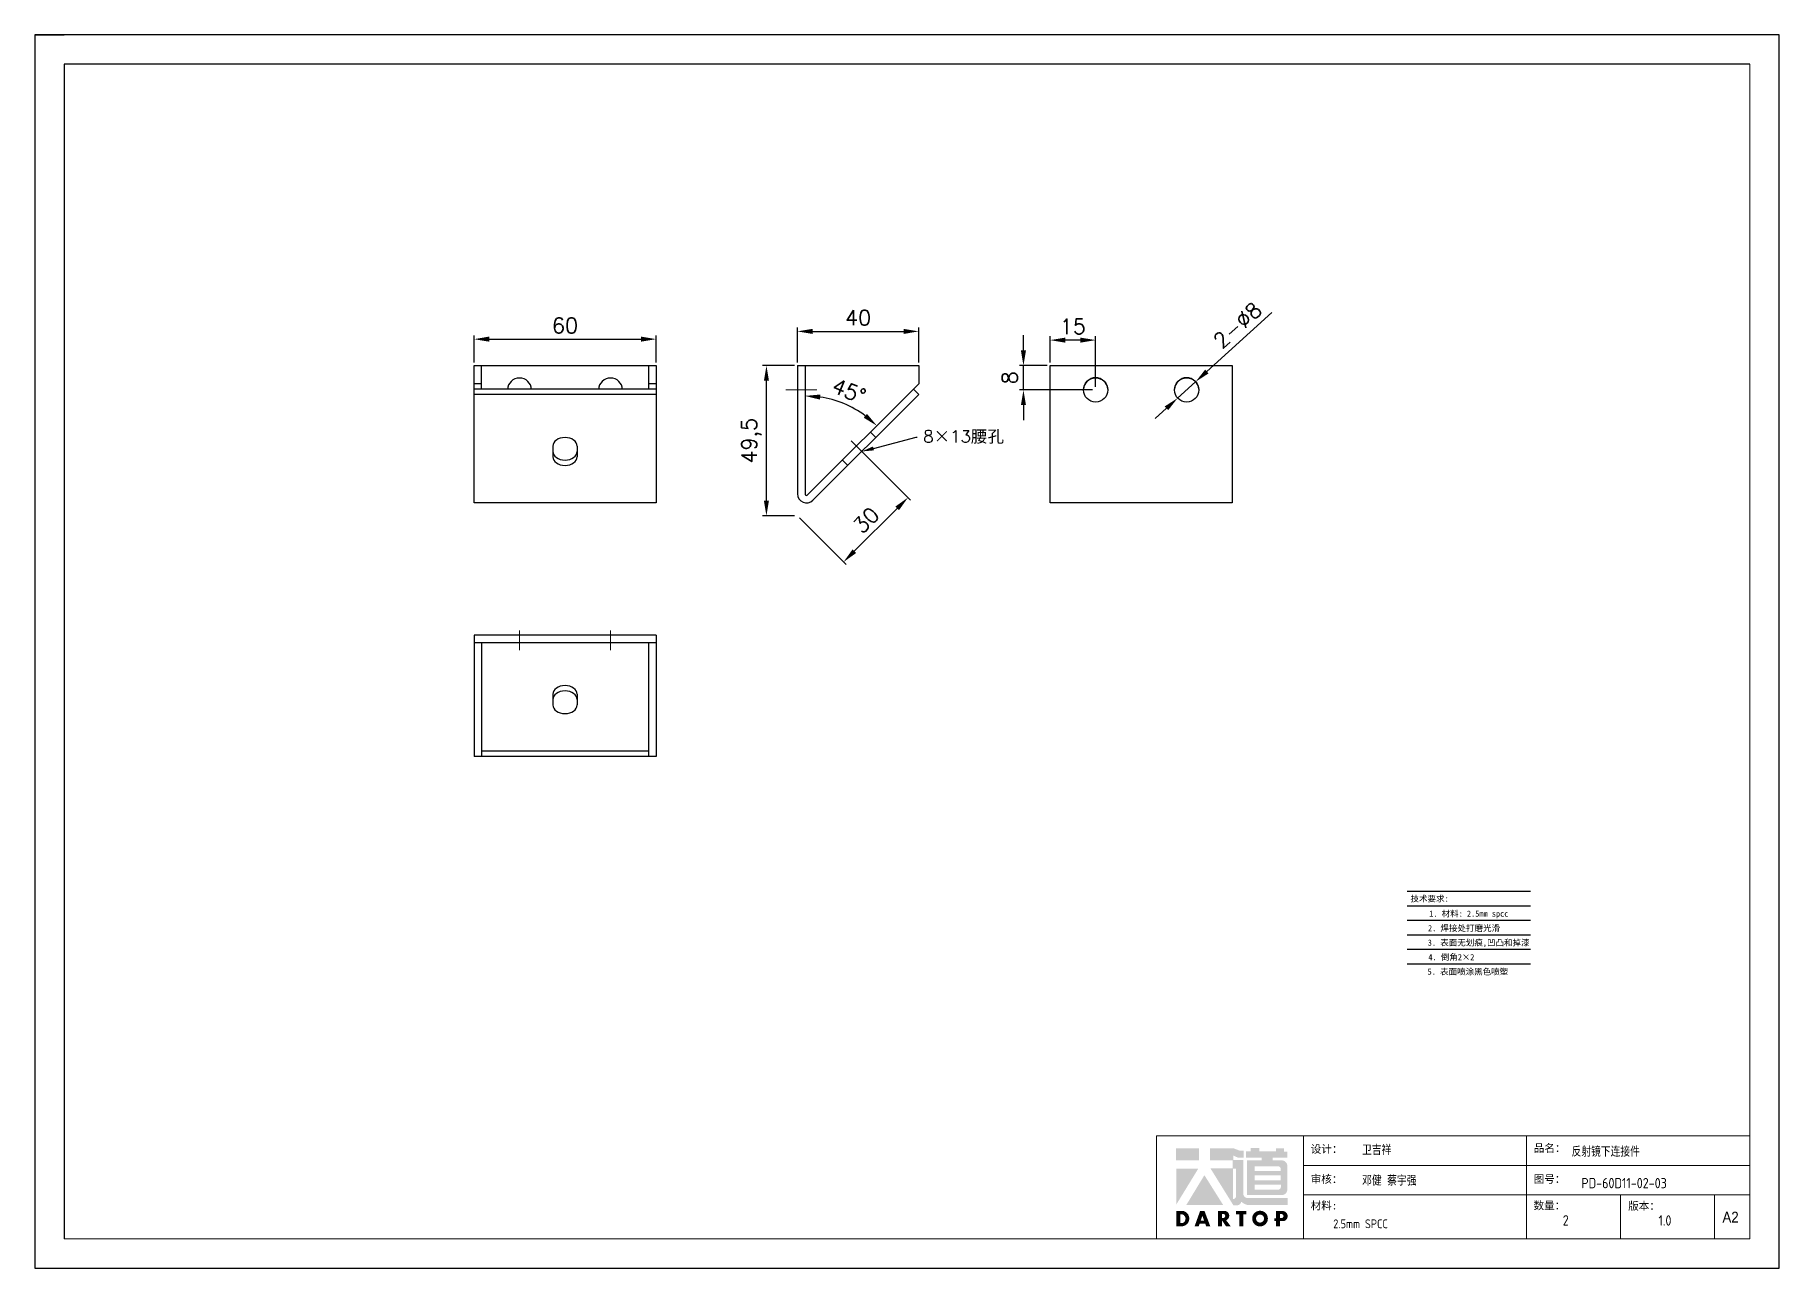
# Model space of a CAD drawing. Header units: millimetres. Extents: x -30327 to 34858, y 4015 to 75103.
# Drawn here: x -3311 to -2737, y 52753 to 53159 of the extents above; entities that cross this region are included whole.
import ezdxf
from ezdxf import colors
from ezdxf.entities.mleader import LeaderData, LeaderLine
from ezdxf.enums import TextEntityAlignment as Align
from ezdxf.math import Vec2, Vec3

# ---------------------------------------------------------------- set-up
doc = ezdxf.new("R2010")
doc.units = ezdxf.units.MM
doc.linetypes.add('CENTER2', pattern=[28.575, 19.05, -3.175, 3.175, -3.175])
doc.linetypes.add('HIDDEN2', pattern=[4.7625, 3.175, -1.5875])
for name, color, linetype, lineweight in [('A-TITLEBLOCK', 7, 'Continuous', 18), ('cen', 1, 'CENTER2', 9), ('dim', 2, 'Continuous', 9)]:
    doc.layers.add(name, color=color, linetype=linetype, lineweight=lineweight)
doc.layers.add('hidden', color=3, linetype='HIDDEN2')
doc.layers.add('print', color=30, linetype='Continuous')
doc.styles.add('GB', font='GBENOR.SHX', dxfattribs={"bigfont": 'gbcbig.shx'})
doc.styles.add('HZ', font='')
doc.styles.add('SLDTEXTSTYLE0', font='simfang.ttf', dxfattribs={"bigfont": 'bigfont'})
doc.styles.add('SLDTEXTSTYLE1', font='Gothic.ttf', dxfattribs={"width": 0.913})
doc.styles.get("Standard").update_dxf_attribs({"font": 'txt', "bigfont": 'gbcbig.shx'})
doc.styles.get('HZ').set_extended_font_data('SimSun')
doc.dimstyles.new('small', dxfattribs={"dimtxt": 5, "dimasz": 5, "dimexe": 1.25, "dimexo": 1, "dimgap": 2, "dimtad": 1, "dimtxsty": 'Standard', "dimcen": 2.5, "dimadec": 0, "dimazin": 0, "dimtfac": 1, "dimtmove": 0, "dimatfit": 3, "dimfxl": 0, "dimarcsym": 0})

msp = doc.modelspace()

# ---------------------------------------------------------------- texts
at = {"style": 'HZ'}
for s, p in [('技术要求:', (-2851.7064, 52874.4715)), ('     1. 材料: 2.5mm spcc    ', (-2839.468, 52869.529)), ('    2. 焊接处打磨光滑    ', (-2840.3429, 52864.7515)), ('3. 表面无划痕,凹凸和掉漆', (-2835.5252, 52859.974)), ('4. 倒角2×2         ', (-2838.3904, 52855.1965)), ('          5. 表面喷涂黑色喷塑           ', (-2838.3904, 52850.419))]:
    msp.add_text(s, height=2.00655, dxfattribs=at).set_placement(p, align=Align.MIDDLE_CENTER)

# ---------------------------------------------------------------- blocks, each defined once
blk = doc.blocks.new('*D1277')
at = {"layer": 'Defpoints', "color": 0}
for p in [(-3106.61, 53058.86), (-3166.61, 53050.13), (-3106.61, 53050.13)]:
    blk.add_point(p, dxfattribs=at)
at = {"layer": 'dim', "color": 0, "lineweight": -2}
for p, q in [((-3166.61, 53051.13), (-3166.61, 53060.11)), ((-3106.61, 53051.13), (-3106.61, 53060.11)), ((-3161.61, 53058.86), (-3111.61, 53058.86))]:
    blk.add_line(p, q, dxfattribs=at)
at = {"layer": 'dim', "color": 0}
for points in [[(-3161.61, 53059.7), (-3161.61, 53058.03), (-3166.61, 53058.86)], [(-3111.61, 53059.7), (-3111.61, 53058.03), (-3106.61, 53058.86)]]:
    blk.add_solid(points, dxfattribs=at)
at = {"layer": 'dim', "color": 0, "insert": (-3136.61, 53063.36), "char_height": 5, "attachment_point": 5}
blk.add_mtext('60', dxfattribs=at)
blk = doc.blocks.new('*D1278')
at = {"layer": 'Defpoints', "color": 0}
for p in [(-3020.04, 53061.42), (-3060.04, 53050.13), (-3020.04, 53050.13)]:
    blk.add_point(p, dxfattribs=at)
at = {"layer": 'dim', "color": 0, "lineweight": -2}
for p, q in [((-3060.04, 53051.13), (-3060.04, 53062.67)), ((-3055.04, 53061.42), (-3025.04, 53061.42)), ((-3020.04, 53051.13), (-3020.04, 53062.67))]:
    blk.add_line(p, q, dxfattribs=at)
at = {"layer": 'dim', "color": 0}
for points in [[(-3055.04, 53062.25), (-3055.04, 53060.58), (-3060.04, 53061.42)], [(-3025.04, 53062.25), (-3025.04, 53060.58), (-3020.04, 53061.42)]]:
    blk.add_solid(points, dxfattribs=at)
at = {"layer": 'dim', "color": 0, "insert": (-3040.04, 53065.92), "char_height": 5, "attachment_point": 5}
blk.add_mtext('40', dxfattribs=at)
blk = doc.blocks.new('*D1279')
at = {"layer": 'Defpoints', "color": 0}
for p in [(-3057.54, 53050.13), (-3020.04, 53044.17), (-3040.8, 53035.66), (-3057.54, 53006.67), (-3057.54, 53006.67)]:
    blk.add_point(p, dxfattribs=at)
at = {"layer": 'dim', "color": 0, "lineweight": -2}
blk.add_arc((-3057.54, 53006.67), 33.48, 53.56453, 81.43547, dxfattribs=at)
at = {"layer": 'dim', "color": 0}
for points in [[(-3052.61, 53038.94), (-3052.49, 53040.61), (-3057.54, 53040.15)], [(-3037.11, 53034.23), (-3038.19, 53032.97), (-3033.86, 53030.34)]]:
    blk.add_solid(points, dxfattribs=at)
at = {"layer": 'dim', "color": 0, "insert": (-3043, 53041.76), "char_height": 5, "attachment_point": 5, "rotation": 337.5}
blk.add_mtext('45°', dxfattribs=at)
blk = doc.blocks.new('*D1280')
at = {"layer": 'Defpoints', "color": 0}
for p in [(-3038.82, 53021.84), (-3023.61, 53006.64), (-3060.04, 53000.63)]:
    blk.add_point(p, dxfattribs=at)
at = {"layer": 'dim', "color": 0, "lineweight": -2}
for p, q in [((-3038.12, 53021.14), (-3022.73, 53005.75)), ((-3041.29, 52988.96), (-3027.15, 53003.1)), ((-3059.33, 52999.92), (-3043.94, 52984.54))]:
    blk.add_line(p, q, dxfattribs=at)
at = {"layer": 'dim', "color": 0}
for points in [[(-3027.74, 53003.69), (-3026.56, 53002.51), (-3023.61, 53006.64)], [(-3041.88, 52989.55), (-3040.7, 52988.37), (-3044.83, 52985.42)]]:
    blk.add_solid(points, dxfattribs=at)
at = {"layer": 'dim', "color": 0, "insert": (-3037.4, 52999.21), "char_height": 5, "attachment_point": 5, "rotation": 45}
blk.add_mtext('30', dxfattribs=at)
blk = doc.blocks.new('*D1281')
at = {"layer": 'Defpoints', "color": 0}
for p in [(-3070.25, 53050.13), (-3060.04, 53050.13), (-3060.04, 53000.63)]:
    blk.add_point(p, dxfattribs=at)
at = {"layer": 'dim', "color": 0, "lineweight": -2}
for p, q in [((-3061.04, 53050.13), (-3071.5, 53050.13)), ((-3070.25, 53005.63), (-3070.25, 53045.13)), ((-3061.04, 53000.63), (-3071.5, 53000.63))]:
    blk.add_line(p, q, dxfattribs=at)
at = {"layer": 'dim', "color": 0}
for points in [[(-3071.08, 53045.13), (-3069.42, 53045.13), (-3070.25, 53050.13)], [(-3071.08, 53005.63), (-3069.42, 53005.63), (-3070.25, 53000.63)]]:
    blk.add_solid(points, dxfattribs=at)
at = {"layer": 'dim', "color": 0, "insert": (-3075.17, 53025.38), "char_height": 5, "attachment_point": 5, "rotation": 90}
blk.add_mtext('49,5', dxfattribs=at)
blk = doc.blocks.new('*D1282')
at = {"layer": 'Defpoints', "color": 0}
for p in [(-2928.81, 53044.82), (-2934.73, 53039.44)]:
    blk.add_point(p, dxfattribs=at)
at = {"layer": 'dim', "color": 0, "lineweight": -2}
for p, q in [((-2903.74, 53067.65), (-2925.11, 53048.19)), ((-2934.73, 53039.44), (-2928.81, 53044.82)), ((-2938.42, 53036.07), (-2942.12, 53032.71))]:
    blk.add_line(p, q, dxfattribs=at)
at = {"layer": 'dim', "color": 0}
for points in [[(-2925.67, 53048.81), (-2924.55, 53047.57), (-2928.81, 53044.82)], [(-2938.99, 53036.69), (-2937.86, 53035.46), (-2934.73, 53039.44)]]:
    blk.add_solid(points, dxfattribs=at)
at = {"layer": 'dim', "color": 0, "insert": (-2915.02, 53063.46), "char_height": 5, "attachment_point": 5, "rotation": 42.31304}
blk.add_mtext('2-∅8', dxfattribs=at)
blk = doc.blocks.new('*D1283')
at = {"layer": 'Defpoints', "color": 0}
for p in [(-2976.77, 53058.54), (-2976.77, 53050.13), (-2961.77, 53042.13)]:
    blk.add_point(p, dxfattribs=at)
at = {"layer": 'dim', "color": 0, "lineweight": -2}
for p, q in [((-2976.77, 53051.13), (-2976.77, 53059.79)), ((-2966.77, 53058.54), (-2971.77, 53058.54)), ((-2961.77, 53043.13), (-2961.77, 53059.79))]:
    blk.add_line(p, q, dxfattribs=at)
at = {"layer": 'dim', "color": 0}
for points in [[(-2971.77, 53059.37), (-2971.77, 53057.7), (-2976.77, 53058.54)], [(-2966.77, 53059.37), (-2966.77, 53057.7), (-2961.77, 53058.54)]]:
    blk.add_solid(points, dxfattribs=at)
at = {"layer": 'dim', "color": 0, "insert": (-2969.27, 53063.04), "char_height": 5, "attachment_point": 5}
blk.add_mtext('15', dxfattribs=at)
blk = doc.blocks.new('*D1284')
at = {"layer": 'Defpoints', "color": 0}
for p in [(-2985.55, 53050.13), (-2976.77, 53050.13), (-2961.77, 53042.13)]:
    blk.add_point(p, dxfattribs=at)
at = {"layer": 'dim', "color": 0, "lineweight": -2}
for p, q in [((-2985.55, 53055.13), (-2985.55, 53060.13)), ((-2977.77, 53050.13), (-2986.8, 53050.13)), ((-2985.55, 53042.13), (-2985.55, 53050.13)), ((-2962.77, 53042.13), (-2986.8, 53042.13)), ((-2985.55, 53037.13), (-2985.55, 53032.13))]:
    blk.add_line(p, q, dxfattribs=at)
at = {"layer": 'dim', "color": 0}
for points in [[(-2986.38, 53055.13), (-2984.72, 53055.13), (-2985.55, 53050.13)], [(-2986.38, 53037.13), (-2984.72, 53037.13), (-2985.55, 53042.13)]]:
    blk.add_solid(points, dxfattribs=at)
at = {"layer": 'dim', "color": 0, "insert": (-2990.05, 53046.13), "char_height": 5, "attachment_point": 5, "rotation": 90}
blk.add_mtext('8', dxfattribs=at)
blk = doc.blocks.new('Dartop Logo')
at = {"true_color": 0xc40018}
h = blk.add_hatch(color=12, dxfattribs=at)
h.set_gradient(color1=(196, 0, 24), color2=(196, 0, 24), tint=1)
h.paths.add_polyline_path([(30.39, -3.87), (33.08, -5.04), (35.99, -5.04), (35.99, -1.19), (33.59, -1.19), (30.46, 0.05), (17.94, 0.05), (17.94, -6.46), (30.12, -6.46), (30.12, -6.59), (30.12, -10.75), (18.31, -10.75), (30.46, -30.31), (32.87, -30.31, 0.279375), (34.63, -28.6), (34.63, -28.51), (34.84, -28.51, 0.143145), (38.15, -30.2), (59.27, -30.2), (59.27, -26.49), (38.06, -26.49, -0.414214), (35.75, -24.18), (35.75, -6.26), (30.39, -6.26)])
h.paths.add_polyline_path([(30.25, -10.84), (31.8, -10.84), (31.8, -26.02, -0.088936), (30.9, -26.94), (30.24, -26.94)], flags=16)
h = blk.add_hatch(color=12, dxfattribs=at)
h.set_gradient(color1=(196, 0, 24), color2=(196, 0, 24), tint=1)
h.paths.add_polyline_path([(59.24, -1.73), (57.36, -1.73), (57.36, 0.06), (53.06, 0.06), (53.06, -1.64), (44.29, -1.64), (44.29, 0.15), (39.7, 0.15), (39.7, -1.67), (37.16, -1.67), (37.16, -4.97), (45.54, -4.97), (45.54, -6.42), (37.73, -6.42), (37.73, -24.88), (56.26, -24.88, 0.414214), (59.15, -21.99), (59.15, -9.35, 0.414214), (56.26, -6.46), (51.36, -6.46), (51.36, -5.03), (59.24, -5.03)])
h.paths.add_polyline_path([(54.21, -9.59, -0.414214), (55.66, -11.04), (55.66, -12.1), (41.79, -12.1), (41.79, -9.59)], flags=16)
h.paths.add_polyline_path([(55.57, -14.33), (55.57, -17.01), (41.88, -17.01), (41.88, -14.33)], flags=16)
h.paths.add_polyline_path([(55.75, -19.43), (55.75, -20.57, -0.414214), (54.3, -22.02), (41.88, -22.02), (41.88, -19.43)], flags=16)
h = blk.add_hatch(color=12, dxfattribs=at)
h.set_gradient(color1=(196, 0, 24), color2=(196, 0, 24), tint=1)
h.paths.add_polyline_path([(12.18, 0), (0, 0), (0, -6.37), (12.18, -6.37)])
h = blk.add_hatch(color=12, dxfattribs=at)
h.set_gradient(color1=(196, 0, 24), color2=(196, 0, 24), tint=1)
h.paths.add_polyline_path([(11.79, -10.83), (0.03, -10.83), (0.03, -30.03)])
h = blk.add_hatch(color=12, dxfattribs=at)
h.set_gradient(color1=(196, 0, 24), color2=(196, 0, 24), tint=1)
h.paths.add_polyline_path([(15.05, -14.31), (5.44, -30.15), (25.01, -30.15)])
at = {"true_color": 0x646464}
h = blk.add_hatch(color=251, dxfattribs=at)
h.set_gradient(color1=(100, 100, 100), color2=(100, 100, 100), tint=1)
h.paths.add_polyline_path([(4.15, -33.43), (0.11, -33.43), (0.11, -41.5), (3.51, -41.5, 0.793016)])
h.paths.add_polyline_path([(3.57, -39.73), (2.16, -39.73), (2.16, -35.19), (3.42, -35.19, -0.671361)], flags=16)
h = blk.add_hatch(color=251, dxfattribs=at)
h.set_gradient(color1=(100, 100, 100), color2=(100, 100, 100), tint=1)
h.paths.add_polyline_path([(15.08, -33.36), (12.78, -33.36), (9.82, -41.51), (12, -41.51), (12.51, -40.06), (15.46, -40.06), (15.99, -41.52), (18.19, -41.52)])
h.paths.add_polyline_path([(14.9, -38.51), (13.07, -38.51), (13.97, -35.95)], flags=16)
h = blk.add_hatch(color=251, dxfattribs=at)
h.set_gradient(color1=(100, 100, 100), color2=(100, 100, 100), tint=1)
h.paths.add_polyline_path([(26.27, -33.36), (22.3, -33.36), (22.3, -41.51), (24.4, -41.51), (24.4, -38.28), (26.55, -41.54), (29.09, -41.54), (26.61, -38.3, 0.744055)])
h.paths.add_polyline_path([(24.38, -37.08), (24.38, -34.94), (25.32, -34.94, -0.796809), (25.3, -37.08)], flags=16)
h = blk.add_hatch(color=251, dxfattribs=at)
h.set_gradient(color1=(100, 100, 100), color2=(100, 100, 100), tint=1)
h.paths.add_polyline_path([(37.44, -33.4), (31.88, -33.4), (31.88, -35.16), (33.61, -35.16), (33.61, -41.52), (35.69, -41.52), (35.69, -35.16), (37.44, -35.16)])
h = blk.add_hatch(color=251, dxfattribs=at)
h.set_gradient(color1=(100, 100, 100), color2=(100, 100, 100), tint=1)
h.paths.add_polyline_path([(40.46, -37.41, 1), (48.83, -37.41, 1)])
h.paths.add_polyline_path([(46.8, -37.41, -1), (42.5, -37.41, -1)], flags=16)
h = blk.add_hatch(color=251, dxfattribs=at)
h.set_gradient(color1=(100, 100, 100), color2=(100, 100, 100), tint=1)
h.paths.add_polyline_path([(56.85, -33.38), (56.73, -33.38), (53.19, -33.38), (53.19, -37.19), (52.26, -37.19), (52.26, -38.73), (53.18, -38.73), (53.18, -41.5), (55.24, -41.5), (55.24, -38.72), (57.51, -38.72, 0.812304)])
h.paths.add_polyline_path([(55.21, -37.18), (55.21, -35.05), (56.39, -35.05, -0.778213), (56.27, -37.18)], flags=16)
blk = doc.blocks.new('DT-A2-TITLE')
for p, q in [((594, 420), (0, 420)), ((0, 420), (0, 420)), ((0, 420), (0, 0)), ((0, 420), (10, 420)), ((594, 0), (594, 420)), ((10, 410), (10, 10)), ((584, 410), (10, 410))]:
    blk.add_line(p, q)
at = {"layer": 'A-TITLEBLOCK', "color": 7}
for p, q in [((584, 410), (584, 10)), ((594, 0), (594, 297)), ((382, 10), (382, 45)), ((584, 45), (382, 45)), ((432, 45), (432, 10)), ((508, 45), (508, 10)), ((584, 35), (432, 35)), ((432, 25), (584.08, 25)), ((540, 10), (540, 25)), ((572, 10), (572, 25)), ((10, 10), (584, 10)), ((0, 0), (594, 0))]:
    blk.add_line(p, q, dxfattribs=at)
at = {"layer": 'A-TITLEBLOCK', "xscale": 0.6400000000000001, "yscale": 0.6400000000000001, "zscale": 0.6400000000000001}
blk.add_blockref('Dartop Logo', (388.65, 40.81), dxfattribs=at)
at = {"style": 'GB'}
for tag, p, height in [('#设计', (451.96, 38.52), 3.5), ('#品名', (523.32, 37.95), 3.5), ('#审核', (451.99, 28.1), 3.5), ('#图号', (526.67, 27.2), 3.5), ('#数量', (520.33, 14.51), 3.5), ('#版本', (552.92, 14.47), 3.5), ('#材料说明', (442.15, 13.59), 3)]:
    blk.add_attdef(tag, p, '', height=height, dxfattribs=at)
at = {"layer": 'A-TITLEBLOCK', "color": 7, "attachment_point": 1}
for s, insert, char_height, style in [('设计：', (434.47, 41.87), 2.646, 'SLDTEXTSTYLE0'), ('品名：', (510.43, 42.19), 2.646, 'SLDTEXTSTYLE0'), ('审核：', (434.47, 31.64), 2.646, 'SLDTEXTSTYLE0'), ('图号：', (510.4, 31.66), 2.646, 'SLDTEXTSTYLE0'), ('材料:', (434.47, 22.62), 2.646, 'SLDTEXTSTYLE0'), ('数量：', (510.35, 22.64), 2.646, 'SLDTEXTSTYLE0'), ('版本：', (542.59, 22.48), 2.646, 'SLDTEXTSTYLE0'), ('A2', (574.7, 19.21), 3.704, 'SLDTEXTSTYLE1')]:
    blk.add_mtext(s, dxfattribs=dict(at, insert=insert, char_height=char_height, style=style))

# ---------------------------------------------------------------- dimensions: what is measured, and where the dimension line sits
at = {"layer": 'dim'}
dim = msp.add_diameter_dim_2p(p1=(-2934.7271, 53039.4386), p2=(-2928.8113, 53044.8241), text='2-<>', dimstyle='small', dxfattribs=at)
dim.commit()
dim.dimension.update_dxf_attribs({"geometry": '*D1282', "text_midpoint": (-2911.9949, 53060.1328), "dimtype": 163})
for base, p1, p2, picture, middle in [((-3106.6147, 53058.8626), (-3166.6147, 53050.1314), (-3106.6147, 53050.1314), '*D1277', (-3136.6147, 53063.3626)), ((-3020.0359, 53061.4159), (-3060.0359, 53050.1314), (-3020.0359, 53050.1314), '*D1278', (-3040.0359, 53065.9159)), ((-2976.7724, 53058.5376), (-2961.7692, 53042.1314), (-2976.7724, 53050.1314), '*D1283', (-2969.2708, 53063.0376))]:
    dim = msp.add_linear_dim(base=base, p1=p1, p2=p2, dimstyle='small', dxfattribs=at)
    dim.commit()
    dim.dimension.update_dxf_attribs({"geometry": picture, "text_midpoint": middle})
dim = msp.add_linear_dim(base=(-2985.5502, 53050.1314), p1=(-2961.7692, 53042.1314), p2=(-2976.7724, 53050.1314), angle=90, dimstyle='small', dxfattribs=at)
dim.commit()
dim.dimension.update_dxf_attribs({"geometry": '*D1284', "text_midpoint": (-2990.0502, 53046.1314)})
for p2, distance, picture, middle in [((-3060.0359, 53050.1314), 10.2145, '*D1281', (-3075.167, 53025.3814)), ((-3038.8227, 53021.8446), -21.509, '*D1280', (-3037.4021, 52999.2108))]:
    dim = msp.add_aligned_dim(p1=(-3060.0359, 53000.6314), p2=p2, distance=distance, dimstyle='small', dxfattribs=at)
    dim.commit()
    dim.dimension.update_dxf_attribs({"geometry": picture, "text_midpoint": middle})
dim = msp.add_angular_dim_2l(base=(-3040.7956, 53035.6619), line1=((-3020.0359, 53044.1669), (-3057.5359, 53006.6669)), line2=((-3057.5359, 53050.1314), (-3057.5359, 53006.6669)), dimstyle='small', dxfattribs=at)
dim.commit()
dim.dimension.update_dxf_attribs({"geometry": '*D1279', "text_midpoint": (-3043.0013, 53041.7564)})

# ---------------------------------------------------------------- linework, layer by layer
for p, q in [((-3166.6147, 53050.1314), (-3106.6147, 53050.1314)), ((-3166.6147, 53050.1314), (-3106.6147, 53050.1314)), ((-3166.6147, 53004.874), (-3166.6147, 53050.1314)), ((-3164.1147, 53042.3991), (-3164.1147, 53050.1314)), ((-3109.1147, 53050.1314), (-3109.1147, 53042.3991)), ((-3106.6147, 53050.1314), (-3106.6147, 53004.874)), ((-3060.0359, 53050.1314), (-3060.0359, 53007.874)), ((-3060.0359, 53050.1314), (-3020.0359, 53050.1314)), ((-3057.5359, 53050.1314), (-3057.5359, 53007.874)), ((-3020.0359, 53050.1314), (-3020.0359, 53044.1669)), ((-2976.7724, 53050.1314), (-2916.7724, 53050.1314)), ((-2976.7724, 53050.1314), (-2916.7724, 53050.1314)), ((-2976.7724, 53004.874), (-2976.7724, 53050.1314)), ((-2916.7724, 53050.1314), (-2916.7724, 53004.874)), ((-3164.1147, 53044.1669), (-3166.6147, 53044.1669)), ((-3106.6147, 53044.1669), (-3109.1147, 53044.1669)), ((-3020.0359, 53044.1669), (-3056.6823, 53007.5204)), ((-3106.6147, 53042.3991), (-3166.6147, 53042.3991)), ((-3106.6147, 53040.6314), (-3166.6147, 53040.6314)), ((-3020.0359, 53040.6314), (-3054.9146, 53005.7527)), ((-3020.0359, 53040.6314), (-3021.8037, 53042.3991)), ((-3106.6147, 53004.874), (-3166.6147, 53004.874)), ((-2916.7724, 53004.874), (-2976.7724, 53004.874)), ((-3106.6147, 52961.2919), (-3166.6147, 52961.2919)), ((-3166.6147, 52961.2919), (-3166.6147, 52921.2919)), ((-3106.6147, 52958.7919), (-3166.6147, 52958.7919)), ((-3164.1147, 52958.7919), (-3164.1147, 52921.2919)), ((-3109.1147, 52958.7919), (-3109.1147, 52921.2919)), ((-3106.6147, 52961.2919), (-3106.6147, 52921.2919)), ((-3109.1147, 52923.0597), (-3164.1147, 52923.0597)), ((-3106.6147, 52921.2919), (-3166.6147, 52921.2919))]:
    msp.add_line(p, q)
at = {"extrusion": (0, -0.707107, 0.707107)}
for p, q in [((-3140.6147, 53023.6123, 1.7678), (-3140.6147, 53020.0768, -1.7678)), ((-3132.6147, 53023.6123, 1.7678), (-3132.6147, 53020.0768, -1.7678)), ((-3140.6147, 52941.8465, 3.5355), (-3140.6147, 52938.3109)), ((-3132.6147, 52941.8465, 3.5355), (-3132.6147, 52938.3109))]:
    msp.add_line(p, q, dxfattribs=at)
for centre in [(-2961.7692, 53042.1314), (-2931.7692, 53042.1314)]:
    msp.add_circle(centre, 4)
for centre, radius, start, end in [((-3151.6183, 53042.0272), 4, 3.8383495, 176.1616505), ((-3121.6183, 53042.0272), 4, 3.8383495, 176.1616505), ((-2961.7692, 53042.1314), 4, 3.8383495, 176.1616505), ((-2931.7692, 53042.1314), 4, 3.8383495, 176.1616505), ((-3057.0359, 53007.874), 3, 180, 315), ((-3057.0359, 53007.874), 0.5, 180, 315)]:
    msp.add_arc(centre, radius, start, end)
for centre, start, end in [((-3136.6147, 37494.6058, -37492.1058), 0, 180), ((-3136.6147, 37490.8558, -37493.3558), 180, 0), ((-3136.6147, 37489.6058, -37492.1058), 180, 0), ((-3136.6147, 37438.0386, -37433.0386), 0, 180), ((-3136.6147, 37433.0386, -37433.0386), 180, 0)]:
    msp.add_arc(centre, 4, start, end, dxfattribs=at)
at = {"extrusion": (-5.26104e-14, 0.707107, 0.707107)}
msp.add_arc((3136.6147, -37434.2886, 37434.2886), 4, 180, 360, dxfattribs=at)
at = {"layer": 'cen'}
for p, q in [((-3063.8399, 53042.1314), (-3053.6555, 53042.1314)), ((-3042.3582, 53025.3801), (-3037.0549, 53020.0768)), ((-3151.6183, 52962.7957), (-3151.6183, 52956.3886)), ((-3121.6183, 52962.7957), (-3121.6183, 52956.3886))]:
    msp.add_line(p, q, dxfattribs=at)
at = {"layer": 'Defpoints'}
for p, q in [((-2859.0961, 52876.8827), (-2818.4053, 52876.8827)), ((-2859.0961, 52872.1052), (-2818.4053, 52872.1052)), ((-2859.0961, 52872.1052), (-2818.4053, 52872.1052)), ((-2859.0961, 52867.3277), (-2818.4053, 52867.3277)), ((-2859.0961, 52862.5502), (-2818.4053, 52862.5502)), ((-2859.0961, 52857.7727), (-2818.4053, 52857.7727)), ((-2859.0961, 52852.9952), (-2818.4053, 52852.9952))]:
    msp.add_line(p, q, dxfattribs=at)
at = {"layer": 'hidden'}
for p, q in [((-3035.9943, 53028.2085), (-3034.2265, 53026.4408)), ((-3045.1866, 53019.0161), (-3043.4189, 53017.2484))]:
    msp.add_line(p, q, dxfattribs=at)
at = {"layer": 'print'}
msp.add_lwpolyline([(-3311.3243, 52752.7093), (-2736.5224, 52752.7093), (-2736.5224, 53159.1349), (-3311.3243, 53159.1349)], close=True, dxfattribs=at)

# ---------------------------------------------------------------- block references
at = {"xscale": 0.9676800000000001, "yscale": 0.9676800000000001, "zscale": 0.9676800000000001}
msp.add_blockref('DT-A2-TITLE', (-3311.3243, 52752.7093), dxfattribs=at).add_auto_attribs({'#设计': '卫吉祥', '#审核': '邓健 蔡宇强', '#材料说明': '2.5mm SPCC', '#品名': '反射镜下连接件', '#图号': 'PD-60D11-02-03', '#数量': '2', '#版本': '1.0'})

msp.set_redraw_order([(e.dxf.handle, doc.entitydb.next_handle()) for e in msp.query("TEXT MTEXT ATTDEF DIMENSION ARC_DIMENSION")])  # texts and dimensions are drawn at this point

# ---------------------------------------------------------------- leaders
at = {"layer": 'dim'}
ml = msp.add_multileader_mtext('Standard', dxfattribs=at)
ml.set_content('8{\\fSimSun|b0|i0|c134|p2;×}13{\\fSimSun|b0|i0|c134|p2;腰孔}', color=256)
ml.set_leader_properties()
ml.build(insert=Vec2(0, 0))
ml.multileader.update_dxf_attribs({"text_right_attachment_type": 6, "dogleg_length": 0.36})
ctx = ml.context
ctx.base_point, ctx.plane_origin = Vec3(-3020.5843, 53026.5046), Vec3(-3038.8227, 53021.8446)
ctx.right_attachment = 6
notes = []
notes.append((ctx, [(0, (1, 1, 0), (-3020.9443, 53026.5046), (1, 0), 0.36, [(0, [(-3038.8227, 53021.8446)], 0, [])])]))
ctx.mtext.insert, ctx.mtext.flow_direction = Vec3(-3018.5843, 53028.8046), 5
for ctx, leaders in notes:
    for number, flags, end, landing, length, lines in leaders:
        leader = LeaderData()
        leader.index, (leader.has_last_leader_line, leader.has_dogleg_vector, leader.attachment_direction) = number, flags
        leader.last_leader_point, leader.dogleg_vector, leader.dogleg_length = Vec3(end), Vec3(landing), length
        for number, points, colour, breaks in lines:
            line = LeaderLine()
            line.index, line.vertices, line.color, line.breaks = number, Vec3.list(points), colors.encode_raw_color(colour), breaks
            leader.lines.append(line)
        ctx.leaders.append(leader)

doc.saveas('drawing.dxf')
